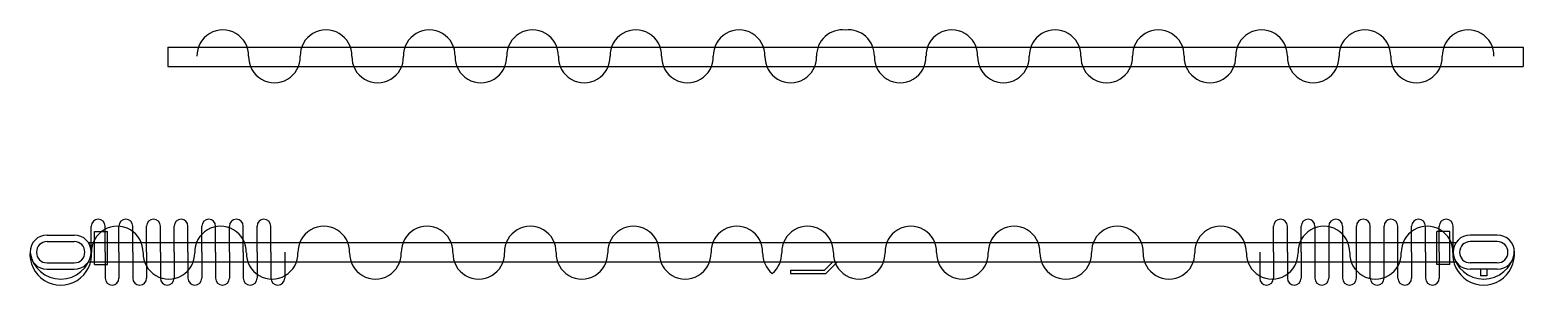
# Model space of a CAD drawing. Header units: millimetres. Extents: x -191 to 6553, y -2393 to 721.
# Drawn here: x -191.1 to 40.2, y 395.3 to 434.8 of the extents above; entities that cross this region are included whole.
import ezdxf

# ---------------------------------------------------------------- set-up
doc = ezdxf.new("R2010")
doc.units = ezdxf.units.MM

# ---------------------------------------------------------------- blocks, each defined once
blk = doc.blocks.new('Z$W@#4203')
for p, q in [((2.65, 6.3), (6.85, 6.3)), ((2.65, 5.3), (6.85, 5.3)), ((9.03, 5.15), (220.97, 5.15)), ((10, 1.75), (10, 6.85)), ((10, 6.85), (12, 6.85)), ((12, 1.75), (12, 6.85)), ((218, 1.75), (218, 6.85)), ((220, 6.85), (218, 6.85)), ((220, 1.75), (220, 6.85)), ((227.35, 6.3), (223.15, 6.3)), ((227.35, 5.3), (223.15, 5.3)), ((2.65, 2), (6.85, 2)), ((2.65, 1), (6.85, 1)), ((9.03, 2.15), (220.97, 2.15)), ((10, 1.75), (12, 1.75)), ((117.85, 0.85), (123.12, 0.85)), ((117.85, 0.85), (117.85, 0.35)), ((117.85, 0.35), (123.33, 0.35)), ((123.12, 0.85), (124.42, 2.15)), ((123.33, 0.35), (125.13, 2.15)), ((220, 1.75), (218, 1.75)), ((227.35, 2), (223.15, 2)), ((227.35, 1), (223.15, 1)), ((224.75, 1), (224.75, 0)), ((225.75, 0), (224.75, 0)), ((225.75, 1), (225.75, 0))]:
    blk.add_line(p, q)
for centre, radius, start, end in [((2.65, 3.65), 2.65, 90, 270), ((2.65, 3.65), 1.65, 90, 270), ((6.85, 3.65), 2.65, 270, 90), ((6.85, 3.65), 1.65, 270, 90), ((223.15, 3.65), 2.65, 90, 270), ((223.15, 3.65), 1.65, 90, 270), ((227.35, 3.65), 2.65, 270, 90), ((227.35, 3.65), 1.65, 270, 90)]:
    blk.add_arc(centre, radius, start, end)

msp = doc.modelspace()

# ---------------------------------------------------------------- linework, layer by layer
for p, q in [((-169.76, 432.1), (40.24, 432.1)), ((-169.76, 432.1), (-169.76, 429.1)), ((40.24, 432.1), (40.24, 429.1)), ((-169.76, 429.1), (40.24, 429.1)), ((-181.61, 400.37), (-181.61, 404.4)), ((-179.47, 400.37), (-179.47, 404.4)), ((-177.33, 400.37), (-177.33, 404.4)), ((-175.19, 400.37), (-175.19, 404.4)), ((-173.05, 400.37), (-173.05, 404.4)), ((-170.91, 400.37), (-170.91, 404.4)), ((-168.77, 400.37), (-168.77, 404.4)), ((-166.63, 400.37), (-166.63, 404.4)), ((-164.49, 400.37), (-164.49, 404.4)), ((-162.35, 400.37), (-162.35, 404.4)), ((-160.21, 400.37), (-160.21, 404.4)), ((-158.07, 400.37), (-158.07, 404.4)), ((-155.93, 400.37), (-155.93, 404.4)), ((-153.79, 400.37), (-153.79, 404.4)), ((1.57, 400.37), (1.57, 404.4)), ((3.71, 400.37), (3.71, 404.4)), ((5.85, 400.37), (5.85, 404.4)), ((7.99, 404.4), (7.99, 396.34)), ((10.13, 404.4), (10.13, 396.34)), ((12.27, 404.4), (12.27, 396.34)), ((14.41, 396.34), (14.41, 404.4)), ((16.55, 396.34), (16.55, 404.4)), ((18.69, 396.34), (18.69, 404.4)), ((20.83, 396.34), (20.83, 404.4)), ((22.97, 400.37), (22.97, 404.4)), ((25.11, 400.37), (25.11, 404.4)), ((27.25, 400.37), (27.25, 404.4)), ((29.39, 400.37), (29.39, 404.4)), ((-179.47, 400.37), (-179.47, 396.34)), ((-177.33, 400.37), (-177.33, 396.34)), ((-175.19, 400.37), (-175.19, 396.34)), ((-173.05, 400.37), (-173.05, 396.34)), ((-170.91, 400.37), (-170.91, 396.34)), ((-168.77, 400.37), (-168.77, 396.34)), ((-166.63, 400.37), (-166.63, 396.34)), ((-164.49, 400.37), (-164.49, 396.34)), ((-162.35, 400.37), (-162.35, 396.34)), ((-160.21, 400.37), (-160.21, 396.34)), ((-158.07, 400.37), (-158.07, 396.34)), ((-155.93, 400.37), (-155.93, 396.34)), ((-153.79, 400.37), (-153.79, 396.34)), ((-151.65, 400.37), (-151.65, 396.34)), ((-0.57, 400.37), (-0.57, 396.34)), ((1.57, 400.37), (1.57, 396.34)), ((3.71, 400.37), (3.71, 396.34)), ((5.85, 400.37), (5.85, 396.34)), ((22.97, 400.37), (22.97, 396.34)), ((25.11, 400.37), (25.11, 396.34)), ((27.25, 400.37), (27.25, 396.34))]:
    msp.add_line(p, q)
for centre, radius, start, end in [((-161.24, 430.79), 4, 358.6686, 181.3314), ((-145.24, 430.79), 4, 358.6686, 181.3314), ((-129.24, 430.79), 4, 358.6686, 181.3314), ((-113.24, 430.79), 4, 358.6686, 181.3314), ((-97.24, 430.79), 4, 358.6686, 181.3314), ((-81.24, 430.79), 4, 358.6686, 181.3314), ((-65.24, 430.79), 4, 83.1113, 181.3314), ((-64.28, 430.79), 4, 358.6686, 96.8887), ((-48.28, 430.79), 4, 358.6686, 181.3314), ((-32.28, 430.79), 4, 358.6686, 181.3314), ((-16.28, 430.79), 4, 358.6686, 181.3314), ((-0.28, 430.79), 4, 358.6686, 181.3314), ((15.72, 430.79), 4, 358.6686, 181.3314), ((31.72, 430.79), 4, 358.6686, 181.3314), ((-153.24, 430.6), 4, 178.6686, 1.3314), ((-137.24, 430.6), 4, 178.6686, 1.3314), ((-121.24, 430.6), 4, 178.6686, 1.3314), ((-105.24, 430.6), 4, 178.6686, 1.3314), ((-89.24, 430.6), 4, 178.6686, 1.3314), ((-73.24, 430.6), 4, 178.6686, 1.3314), ((-56.28, 430.6), 4, 178.6686, 1.3314), ((-40.28, 430.6), 4, 178.6686, 1.3314), ((-24.28, 430.6), 4, 178.6686, 1.3314), ((-8.28, 430.6), 4, 178.6686, 1.3314), ((7.72, 430.6), 4, 178.6686, 1.3314), ((23.72, 430.6), 4, 178.6686, 1.3314), ((-180.54, 404.4), 1.07, 0, 180), ((-176.26, 404.4), 1.07, 0, 180), ((-171.98, 404.4), 1.07, 0, 180), ((-167.7, 404.4), 1.07, 0, 180), ((-163.42, 404.4), 1.07, 0, 180), ((-159.14, 404.4), 1.07, 0, 180), ((-154.86, 404.4), 1.07, 0, 180), ((2.64, 404.4), 1.07, 0, 180), ((6.92, 404.4), 1.07, 0, 180), ((11.2, 404.4), 1.07, 0, 180), ((15.48, 404.4), 1.07, 0, 180), ((19.76, 404.4), 1.07, 0, 180), ((24.04, 404.4), 1.07, 0, 180), ((28.32, 404.4), 1.07, 0, 180), ((-177.59, 400.39), 4, 358.6686, 181.3314), ((-161.59, 400.39), 4, 358.6686, 181.3314), ((-145.59, 400.39), 4, 358.6686, 181.3314), ((-129.59, 400.39), 4, 358.6686, 181.3314), ((-113.59, 400.39), 4, 358.6686, 181.3314), ((-97.59, 400.39), 4, 358.6686, 181.3314), ((-81.59, 400.39), 4, 358.6686, 181.3314), ((-70.63, 400.39), 4, 358.6686, 181.3314), ((-54.63, 400.39), 4, 358.6686, 181.3314), ((-38.63, 400.39), 4, 358.6686, 181.3314), ((-22.63, 400.39), 4, 358.6686, 181.3314), ((-6.63, 400.39), 4, 358.6686, 181.3314), ((9.37, 400.39), 4, 358.6686, 181.3314), ((25.37, 400.39), 4, 358.6686, 181.3314), ((-186.35, 400.06), 4.78, 174.2123, 5.7877), ((-186.35, 401.02), 4.81, 188.597, 351.403), ((-169.59, 400.2), 4, 178.6686, 1.3314), ((-153.59, 400.2), 4, 178.6686, 1.3314), ((-137.59, 400.2), 4, 178.6686, 1.3314), ((-121.59, 400.2), 4, 178.6686, 1.3314), ((-105.59, 400.2), 4, 178.6686, 1.3314), ((-89.59, 400.2), 4, 178.6686, 1.3314), ((-73.59, 400.2), 4, 178.6686, 230.9401), ((-78.63, 400.2), 4, 309.0599, 1.3314), ((-62.63, 400.2), 4, 178.6686, 1.3314), ((-46.63, 400.2), 4, 178.6686, 1.3314), ((-30.63, 400.2), 4, 178.6686, 1.3314), ((-14.63, 400.2), 4, 178.6686, 1.3314), ((1.37, 400.2), 4, 178.6686, 1.3314), ((17.37, 400.2), 4, 178.6686, 1.3314), ((34.12, 400.06), 4.78, 174.2123, 5.7877), ((34.13, 401.02), 4.81, 188.597, 351.403), ((-178.4, 396.34), 1.07, 180, 0), ((-174.12, 396.34), 1.07, 180, 0), ((-169.84, 396.34), 1.07, 180, 0), ((-165.56, 396.34), 1.07, 180, 0), ((-161.28, 396.34), 1.07, 180, 0), ((-157, 396.34), 1.07, 180, 0), ((-152.72, 396.34), 1.07, 180, 0), ((0.5, 396.34), 1.07, 180, 0), ((4.78, 396.34), 1.07, 180, 0), ((9.06, 396.34), 1.07, 180, 0), ((13.34, 396.34), 1.07, 180, 0), ((17.62, 396.34), 1.07, 180, 0), ((21.9, 396.34), 1.07, 180, 0), ((26.18, 396.34), 1.07, 180, 0)]:
    msp.add_arc(centre, radius, start, end)

# ---------------------------------------------------------------- block references
msp.add_blockref('Z$W@#4203', (-191.11, 396.72))

doc.saveas('drawing.dxf')
